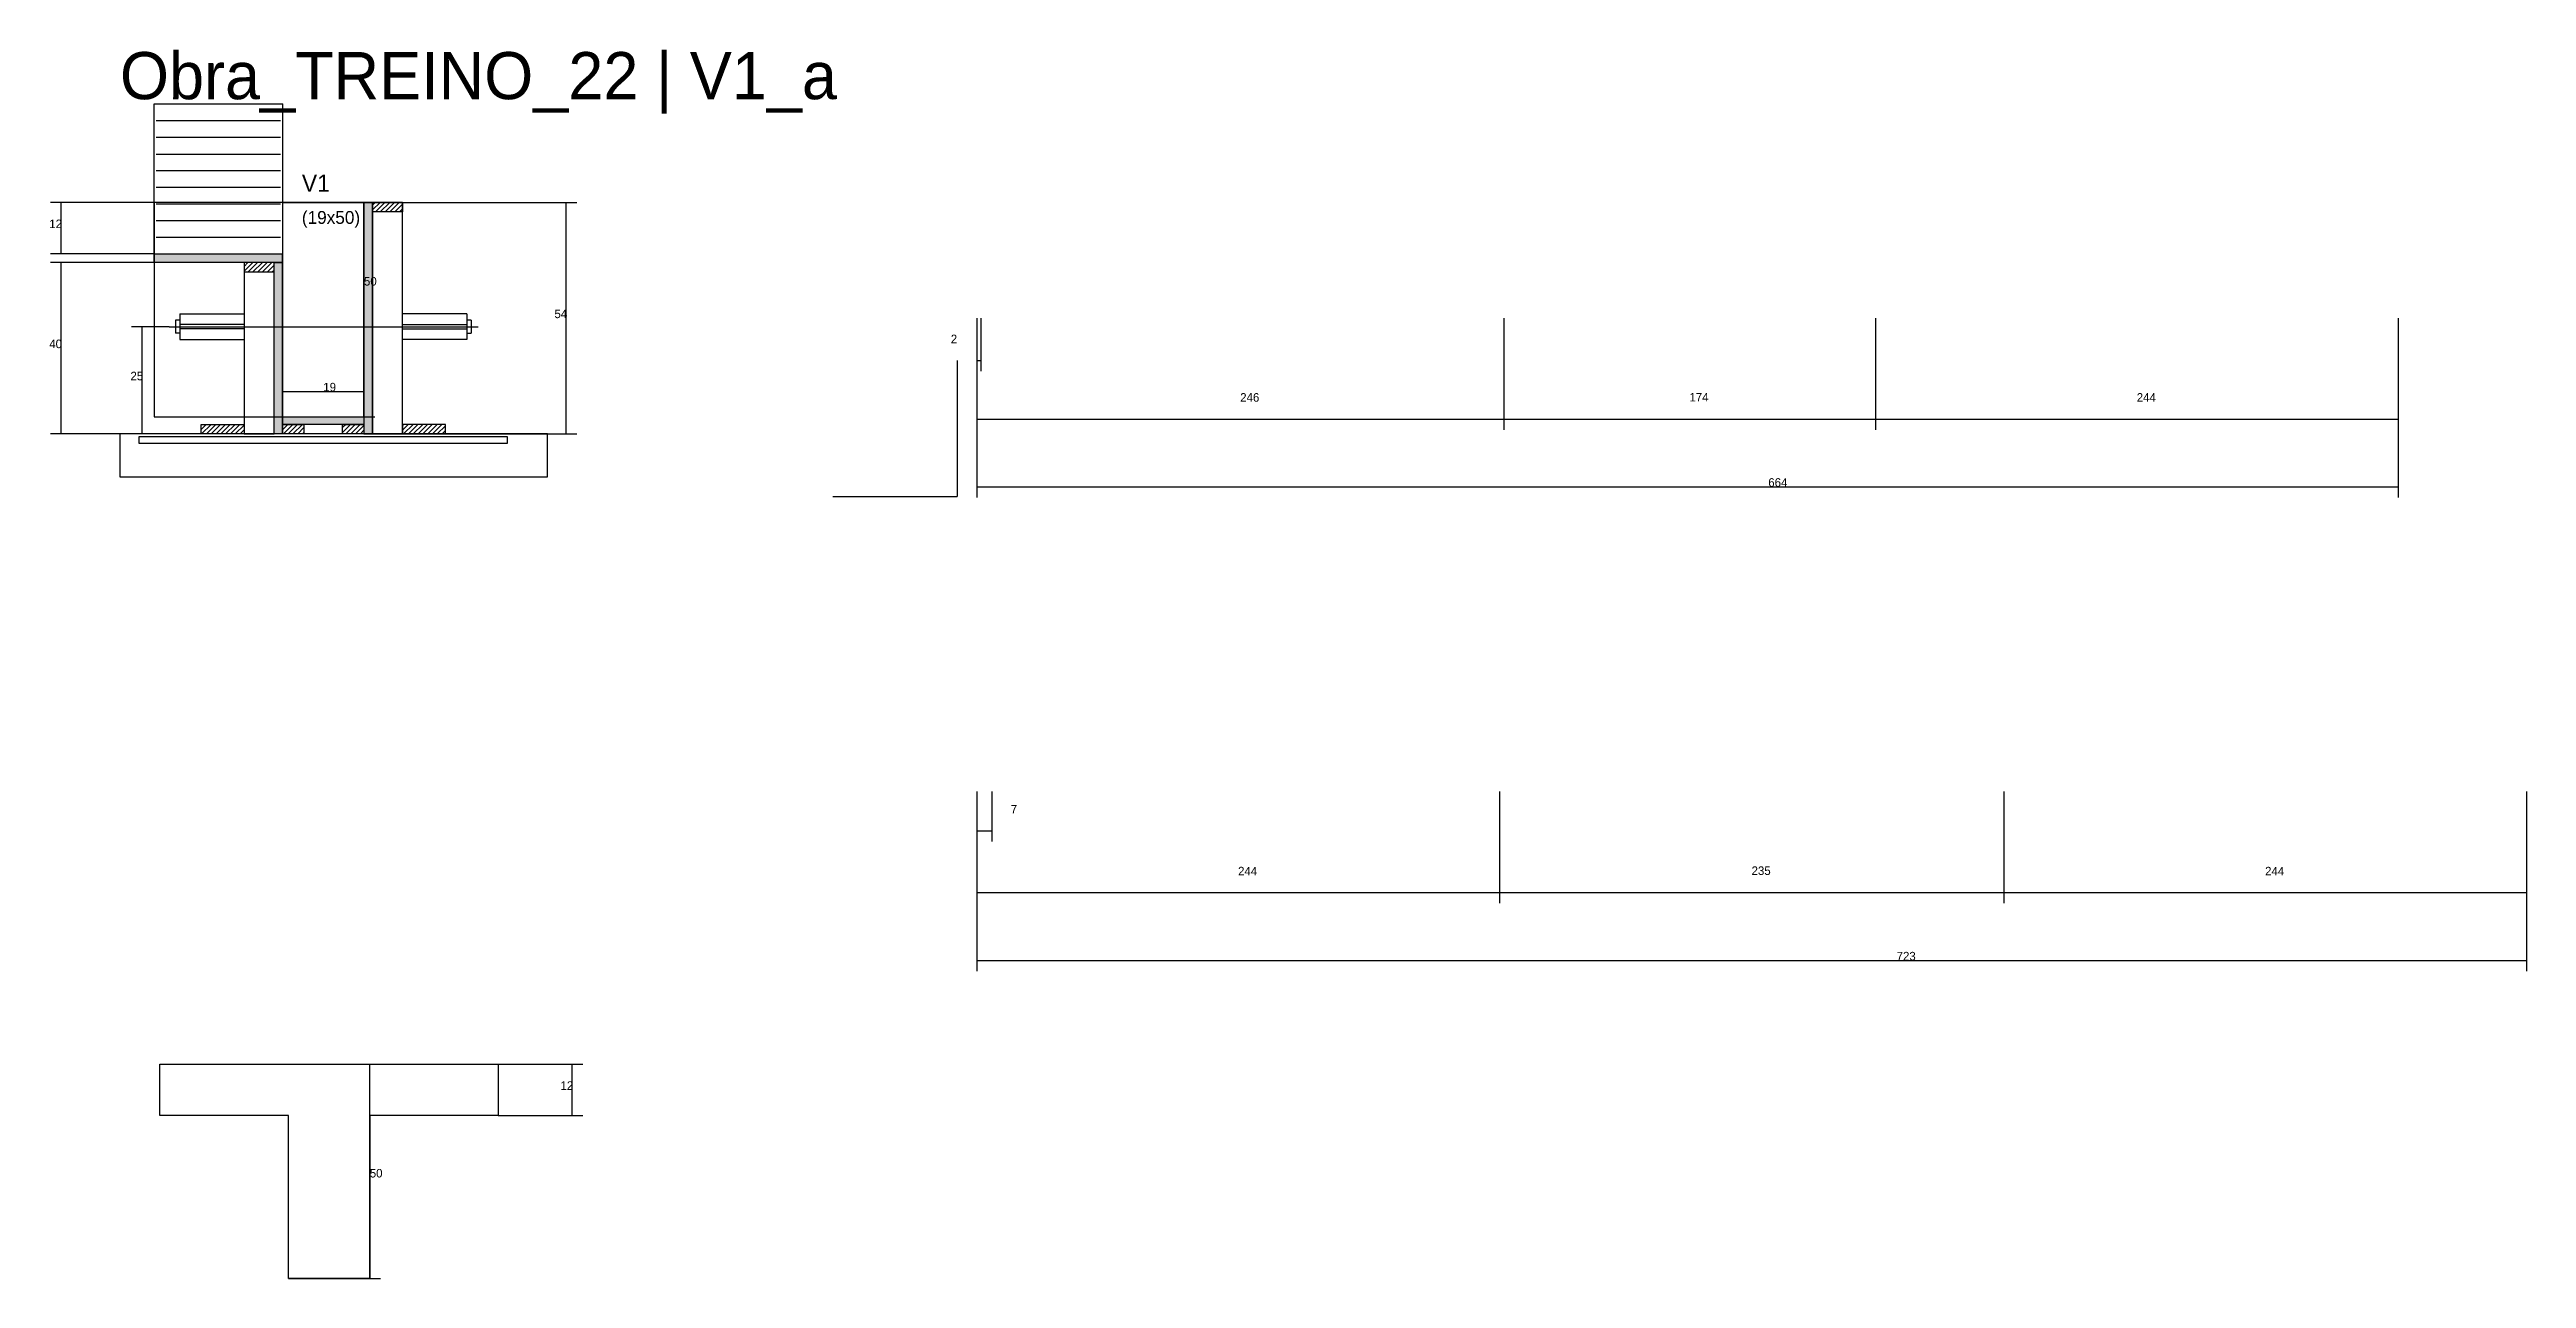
# Model space of a CAD drawing. Header units: metres. Extents: x -41 to 34840, y -36000 to 1848.
# Drawn here: x 29047 to 30203, y -24010 to -23437 of the extents above; entities that cross this region are included whole.
import ezdxf

# ---------------------------------------------------------------- set-up
doc = ezdxf.new("R2010")
doc.units = ezdxf.units.M
for name, color, linetype in [('barrote', 126, 'Continuous'), ('CONCRETO', 251, 'Continuous'), ('COTA', 4, 'Continuous'), ('Cota Seção (2x)', 4, 'Continuous'), ('Hachura', 253, 'Continuous'), ('LABEL_ID', 3, 'Continuous'), ('Madeira', 126, 'Continuous'), ('NOMENCLATURA', 7, 'Continuous'), ('Painéis', 200, 'Continuous'), ('SARR_2.2x7', 40, 'Continuous'), ('SCO-___-LAJ', 4, 'Continuous'), ('TENSOR', 2, 'Continuous'), ('Texto Seção', 7, 'Continuous')]:
    doc.layers.add(name, color=color, linetype=linetype)

msp = doc.modelspace()

# ---------------------------------------------------------------- texts
at = {"layer": 'COTA'}
for s, p in [('12', (29047, -23520.2)), ('54', (29282.8, -23562.2)), ('40', (29047, -23576.2)), ('2', (29467.8, -23573.9)), ('25', (29084.9, -23591.2)), ('246', (29602.9, -23601.2)), ('174', (29812.6, -23601.1)), ('244', (30021.4, -23601.2)), ('664', (29849.4, -23640.9)), ('7', (29495.8, -23793.4)), ('244', (29601.9, -23822.3)), ('235', (29841.6, -23822.1)), ('244', (30081.3, -23822.3)), ('723', (29909.3, -23862)), ('12', (29285.6, -23922.4))]:
    msp.add_text(s, height=4, dxfattribs=at).set_placement(p)
at = {"layer": 'Cota Seção (2x)'}
for s, p in [('50', (29193.9, -23547)), ('19', (29174.9, -23596.4)), ('50', (29196.6, -23963.3))]:
    msp.add_text(s, height=4, dxfattribs=at).set_placement(p)
at = {"layer": 'LABEL_ID'}
msp.add_text('Obra_TREINO_22 | V1_a', height=22, dxfattribs=at).set_placement((29080, -23460))
at = {"layer": 'Texto Seção'}
for s, height, p in [('V1', 8, (29164.9, -23503.2)), ('(19x50)', 6, (29164.9, -23518.2))]:
    msp.add_text(s, height=height, dxfattribs=at).set_placement(p)

# ---------------------------------------------------------------- hatches: boundary and pattern name
at = {"layer": 'Hachura'}
h = msp.add_hatch(color=8, dxfattribs=at)
h.dxf.hatch_style = 1
h.paths.add_polyline_path([(29197.9, -23508.2), (29193.9, -23508.2), (29193.9, -23508.2), (29193.9, -23616.2), (29193.9, -23616.2), (29197.9, -23616.2), (29197.9, -23616.2), (29197.9, -23508.2)])
h = msp.add_hatch(dxfattribs=at)
h.set_pattern_fill('ANSI31', scale=0.5)
h.paths.add_polyline_path([(29211.9, -23508.2), (29211.9, -23512.6), (29211.9, -23512.6), (29197.9, -23512.6), (29197.9, -23512.6), (29197.9, -23508.2), (29197.9, -23508.2), (29211.9, -23508.2)])
h = msp.add_hatch(color=8, dxfattribs=at)
h.dxf.hatch_style = 1
h.paths.add_polyline_path([(29095.9, -23536.2), (29095.9, -23532.2), (29095.9, -23532.2), (29155.9, -23532.2), (29155.9, -23532.2), (29155.9, -23536.2), (29155.9, -23536.2), (29095.9, -23536.2)])
h = msp.add_hatch(dxfattribs=at)
h.set_pattern_fill('ANSI31', scale=0.5)
h.paths.add_polyline_path([(29137.9, -23536.2), (29137.9, -23540.6), (29137.9, -23540.6), (29151.9, -23540.6), (29151.9, -23540.6), (29151.9, -23536.2), (29151.9, -23536.2), (29137.9, -23536.2)])
h = msp.add_hatch(color=8, dxfattribs=at)
h.dxf.hatch_style = 1
h.paths.add_polyline_path([(29151.9, -23536.2), (29155.9, -23536.2), (29155.9, -23536.2), (29155.9, -23616.2), (29155.9, -23616.2), (29151.9, -23616.2), (29151.9, -23616.2), (29151.9, -23536.2)])
h = msp.add_hatch(color=8, dxfattribs=at)
h.dxf.hatch_style = 1
h.paths.add_polyline_path([(29155.9, -23611.8), (29155.9, -23608.2), (29155.9, -23608.2), (29193.9, -23608.2), (29193.9, -23608.2), (29193.9, -23611.8), (29193.9, -23611.8), (29155.9, -23611.8)])
h = msp.add_hatch(dxfattribs=at)
h.set_pattern_fill('ANSI31', scale=0.5)
h.paths.add_polyline_path([(29117.9, -23616.2), (29117.9, -23611.8), (29117.9, -23611.8), (29137.9, -23611.8), (29137.9, -23611.8), (29137.9, -23616.2), (29137.9, -23616.2), (29117.9, -23616.2)])
h = msp.add_hatch(dxfattribs=at)
h.set_pattern_fill('ANSI31', scale=0.5)
h.paths.add_polyline_path([(29155.9, -23616.2), (29155.9, -23611.8), (29155.9, -23611.8), (29165.9, -23611.8), (29165.9, -23611.8), (29165.9, -23616.2), (29165.9, -23616.2), (29155.9, -23616.2)])
h = msp.add_hatch(dxfattribs=at)
h.set_pattern_fill('ANSI31', scale=0.5)
h.paths.add_polyline_path([(29183.9, -23616.2), (29183.9, -23611.8), (29183.9, -23611.8), (29193.9, -23611.8), (29193.9, -23611.8), (29193.9, -23616.2), (29193.9, -23616.2), (29183.9, -23616.2)])
h = msp.add_hatch(dxfattribs=at)
h.set_pattern_fill('ANSI31', scale=0.5)
h.paths.add_polyline_path([(29231.9, -23616.2), (29231.9, -23611.8), (29231.9, -23611.8), (29211.9, -23611.8), (29211.9, -23611.8), (29211.9, -23616.2), (29211.9, -23616.2), (29231.9, -23616.2)])

# ---------------------------------------------------------------- linework, layer by layer
for p, q in [((29107.9, -23560.2), (29107.9, -23572.2)), ((29107.9, -23560.2), (29137.9, -23560.2)), ((29241.9, -23560.2), (29211.9, -23560.2)), ((29241.9, -23560.2), (29241.9, -23572.2)), ((29105.9, -23563.2), (29105.9, -23569.2)), ((29107.9, -23563.2), (29105.9, -23563.2)), ((29107.9, -23569.2), (29105.9, -23569.2)), ((29137.9, -23565.2), (29107.9, -23565.2)), ((29137.9, -23567.2), (29107.9, -23567.2)), ((29107.9, -23572.2), (29137.9, -23572.2)), ((29211.9, -23565.2), (29241.9, -23565.2)), ((29211.9, -23567.2), (29241.9, -23567.2)), ((29241.9, -23572.2), (29211.9, -23572.2)), ((29243.9, -23563.2), (29241.9, -23563.2)), ((29241.9, -23569.2), (29243.9, -23569.2)), ((29243.9, -23563.2), (29243.9, -23569.2))]:
    msp.add_line(p, q)
at = {"layer": 'barrote'}
msp.add_lwpolyline([(29080, -23636.2), (29279.6, -23636.2), (29279.6, -23616.2), (29080, -23616.2)], close=True, dxfattribs=at)
at = {"layer": 'CONCRETO'}
for points in [[(29193.9, -23528.2), (29193.9, -23508.2), (29095.9, -23508.2), (29095.9, -23532.2), (29155.9, -23532.2), (29155.9, -23608.2), (29193.9, -23608.2), (29193.9, -23528.2)], [(29095.9, -23608.2), (29193.9, -23608.2), (29193.9, -23508.2), (29095.9, -23508.2)], [(29196.6, -23934.4), (29196.6, -23944.4), (29196.6, -24010.4), (29158.6, -24010.4), (29158.6, -23934.4), (29098.6, -23934.4), (29098.6, -23910.4), (29196.6, -23910.4), (29256.6, -23910.4), (29256.6, -23934.4)]]:
    msp.add_lwpolyline(points, close=True, dxfattribs=at)
at = {"layer": 'COTA'}
for p, q in [((29095.9, -23508.2), (29047.5, -23508.2)), ((29052.5, -23532.2), (29052.5, -23508.2)), ((29211.9, -23508.2), (29293.3, -23508.2)), ((29288.3, -23616.2), (29288.3, -23508.2)), ((29095.9, -23532.2), (29047.5, -23532.2)), ((29095.9, -23536.2), (29047.5, -23536.2)), ((29052.5, -23616.2), (29052.5, -23536.2)), ((29479.9, -23562.2), (29479.9, -23614.3)), ((29479.9, -23562.2), (29479.9, -23645.9)), ((29479.9, -23562.2), (29479.9, -23586.9)), ((29481.9, -23562.2), (29481.9, -23586.9)), ((29725.9, -23562.2), (29725.9, -23614.3)), ((29725.9, -23562.2), (29725.9, -23614.3)), ((29899.4, -23562.2), (29899.4, -23614.3)), ((29899.4, -23562.2), (29899.4, -23614.3)), ((30143.4, -23562.2), (30143.4, -23614.3)), ((30143.4, -23562.2), (30143.4, -23645.9)), ((29102.9, -23566.2), (29085.4, -23566.2)), ((29090.4, -23616.2), (29090.4, -23566.2)), ((29479.9, -23581.9), (29481.9, -23581.9)), ((29117.9, -23616.2), (29047.5, -23616.2)), ((29102.9, -23616.2), (29085.4, -23616.2)), ((29231.9, -23616.2), (29293.3, -23616.2)), ((29479.9, -23609.3), (29725.9, -23609.3)), ((29725.9, -23609.3), (29899.4, -23609.3)), ((29899.4, -23609.3), (30143.4, -23609.3)), ((29479.9, -23640.9), (30143.4, -23640.9)), ((29479.9, -23783.2), (29479.9, -23835.3)), ((29479.9, -23783.2), (29479.9, -23867)), ((29479.9, -23783.2), (29479.9, -23806.5)), ((29486.9, -23783.2), (29486.9, -23806.5)), ((29723.9, -23783.2), (29723.9, -23835.3)), ((29723.9, -23783.2), (29723.9, -23835.3)), ((29959.3, -23783.2), (29959.3, -23835.3)), ((29959.3, -23783.2), (29959.3, -23835.3)), ((30203.3, -23783.2), (30203.3, -23835.3)), ((30203.3, -23783.2), (30203.3, -23867)), ((29479.9, -23801.5), (29486.9, -23801.5)), ((29479.9, -23830.3), (29723.9, -23830.3)), ((29723.9, -23830.3), (29959.3, -23830.3)), ((29959.3, -23830.3), (30203.3, -23830.3)), ((29479.9, -23862), (30203.3, -23862)), ((29256.6, -23910.4), (29296.1, -23910.4)), ((29291.1, -23934.4), (29291.1, -23910.4)), ((29256.6, -23934.4), (29296.1, -23934.4))]:
    msp.add_line(p, q, dxfattribs=at)
at = {"layer": 'Cota Seção (2x)'}
for p, q in [((29155.9, -23508.2), (29198.9, -23508.2)), ((29193.9, -23608.2), (29193.9, -23508.2)), ((29155.9, -23608.2), (29155.9, -23591.4)), ((29155.9, -23596.4), (29193.9, -23596.4)), ((29193.9, -23608.2), (29193.9, -23591.4)), ((29155.9, -23608.2), (29198.9, -23608.2)), ((29158.6, -23910.4), (29201.6, -23910.4)), ((29196.6, -24010.4), (29196.6, -23910.4)), ((29158.6, -24010.4), (29201.6, -24010.4))]:
    msp.add_line(p, q, dxfattribs=at)
at = {"layer": 'Madeira'}
for points in [[(29211.9, -23508.2), (29211.9, -23512.6), (29197.9, -23512.6), (29197.9, -23508.2)], [(29211.9, -23508.2), (29197.9, -23508.2), (29197.9, -23616.2), (29211.9, -23616.2)], [(29137.9, -23536.2), (29137.9, -23540.6), (29151.9, -23540.6), (29151.9, -23536.2)], [(29137.9, -23616.2), (29151.9, -23616.2), (29151.9, -23536.2), (29137.9, -23536.2)], [(29080, -23636.2), (29279.6, -23636.2), (29279.6, -23616.2), (29080, -23616.2)], [(29117.9, -23616.2), (29117.9, -23611.8), (29137.9, -23611.8), (29137.9, -23616.2)], [(29155.9, -23616.2), (29155.9, -23611.8), (29165.9, -23611.8), (29165.9, -23616.2)], [(29183.9, -23616.2), (29183.9, -23611.8), (29193.9, -23611.8), (29193.9, -23616.2)], [(29231.9, -23616.2), (29231.9, -23611.8), (29211.9, -23611.8), (29211.9, -23616.2)]]:
    msp.add_lwpolyline(points, close=True, dxfattribs=at)
at = {"layer": 'NOMENCLATURA'}
for p in [(29470.8, -23581.9), (29412.8, -23645.5)]:
    msp.add_line(p, (29470.8, -23645.5), dxfattribs=at)
at = {"layer": 'Painéis'}
for p, q in [((29095.9, -23462.2), (29156, -23462.2)), ((29095.9, -23532.2), (29095.9, -23462.2)), ((29156, -23532.2), (29156, -23462.2)), ((29095.9, -23532.2), (29155.9, -23532.2)), ((29095.9, -23536.2), (29095.9, -23532.2)), ((29095.9, -23532.2), (29156, -23532.2)), ((29155.9, -23536.2), (29155.9, -23532.2)), ((29155.9, -23616.2), (29155.9, -23536.2))]:
    msp.add_line(p, q, dxfattribs=at)
for points in [[(29197.9, -23508.2), (29193.9, -23508.2), (29193.9, -23616.2), (29197.9, -23616.2)], [(29095.9, -23536.2), (29095.9, -23532.2), (29155.9, -23532.2), (29155.9, -23536.2)], [(29151.9, -23536.2), (29155.9, -23536.2), (29155.9, -23616.2), (29151.9, -23616.2)], [(29155.9, -23611.8), (29155.9, -23608.2), (29193.9, -23608.2), (29193.9, -23611.8)]]:
    msp.add_lwpolyline(points, close=True, dxfattribs=at)
at = {"layer": 'SARR_2.2x7'}
for p, q in [((29096.9, -23470), (29155, -23470)), ((29096.9, -23477.8), (29155, -23477.8)), ((29096.9, -23485.6), (29155, -23485.6)), ((29096.9, -23493.3), (29155, -23493.3)), ((29096.9, -23501.1), (29155, -23501.1)), ((29096.9, -23508.9), (29155, -23508.9)), ((29096.9, -23516.7), (29155, -23516.7)), ((29096.9, -23524.4), (29155, -23524.4))]:
    msp.add_line(p, q, dxfattribs=at)
at = {"layer": 'SCO-___-LAJ'}
msp.add_lwpolyline([(29089, -23617.5), (29260.7, -23617.5), (29260.7, -23620.7), (29089, -23620.7)], close=True, dxfattribs=at)
at = {"layer": 'TENSOR'}
msp.add_line((29102.9, -23566.2), (29247.2, -23566.2), dxfattribs=at)

msp.set_redraw_order([(e.dxf.handle, doc.entitydb.next_handle()) for e in msp.query("TEXT MTEXT ATTDEF DIMENSION ARC_DIMENSION")])  # texts and dimensions are drawn at this point

doc.saveas('drawing.dxf')
